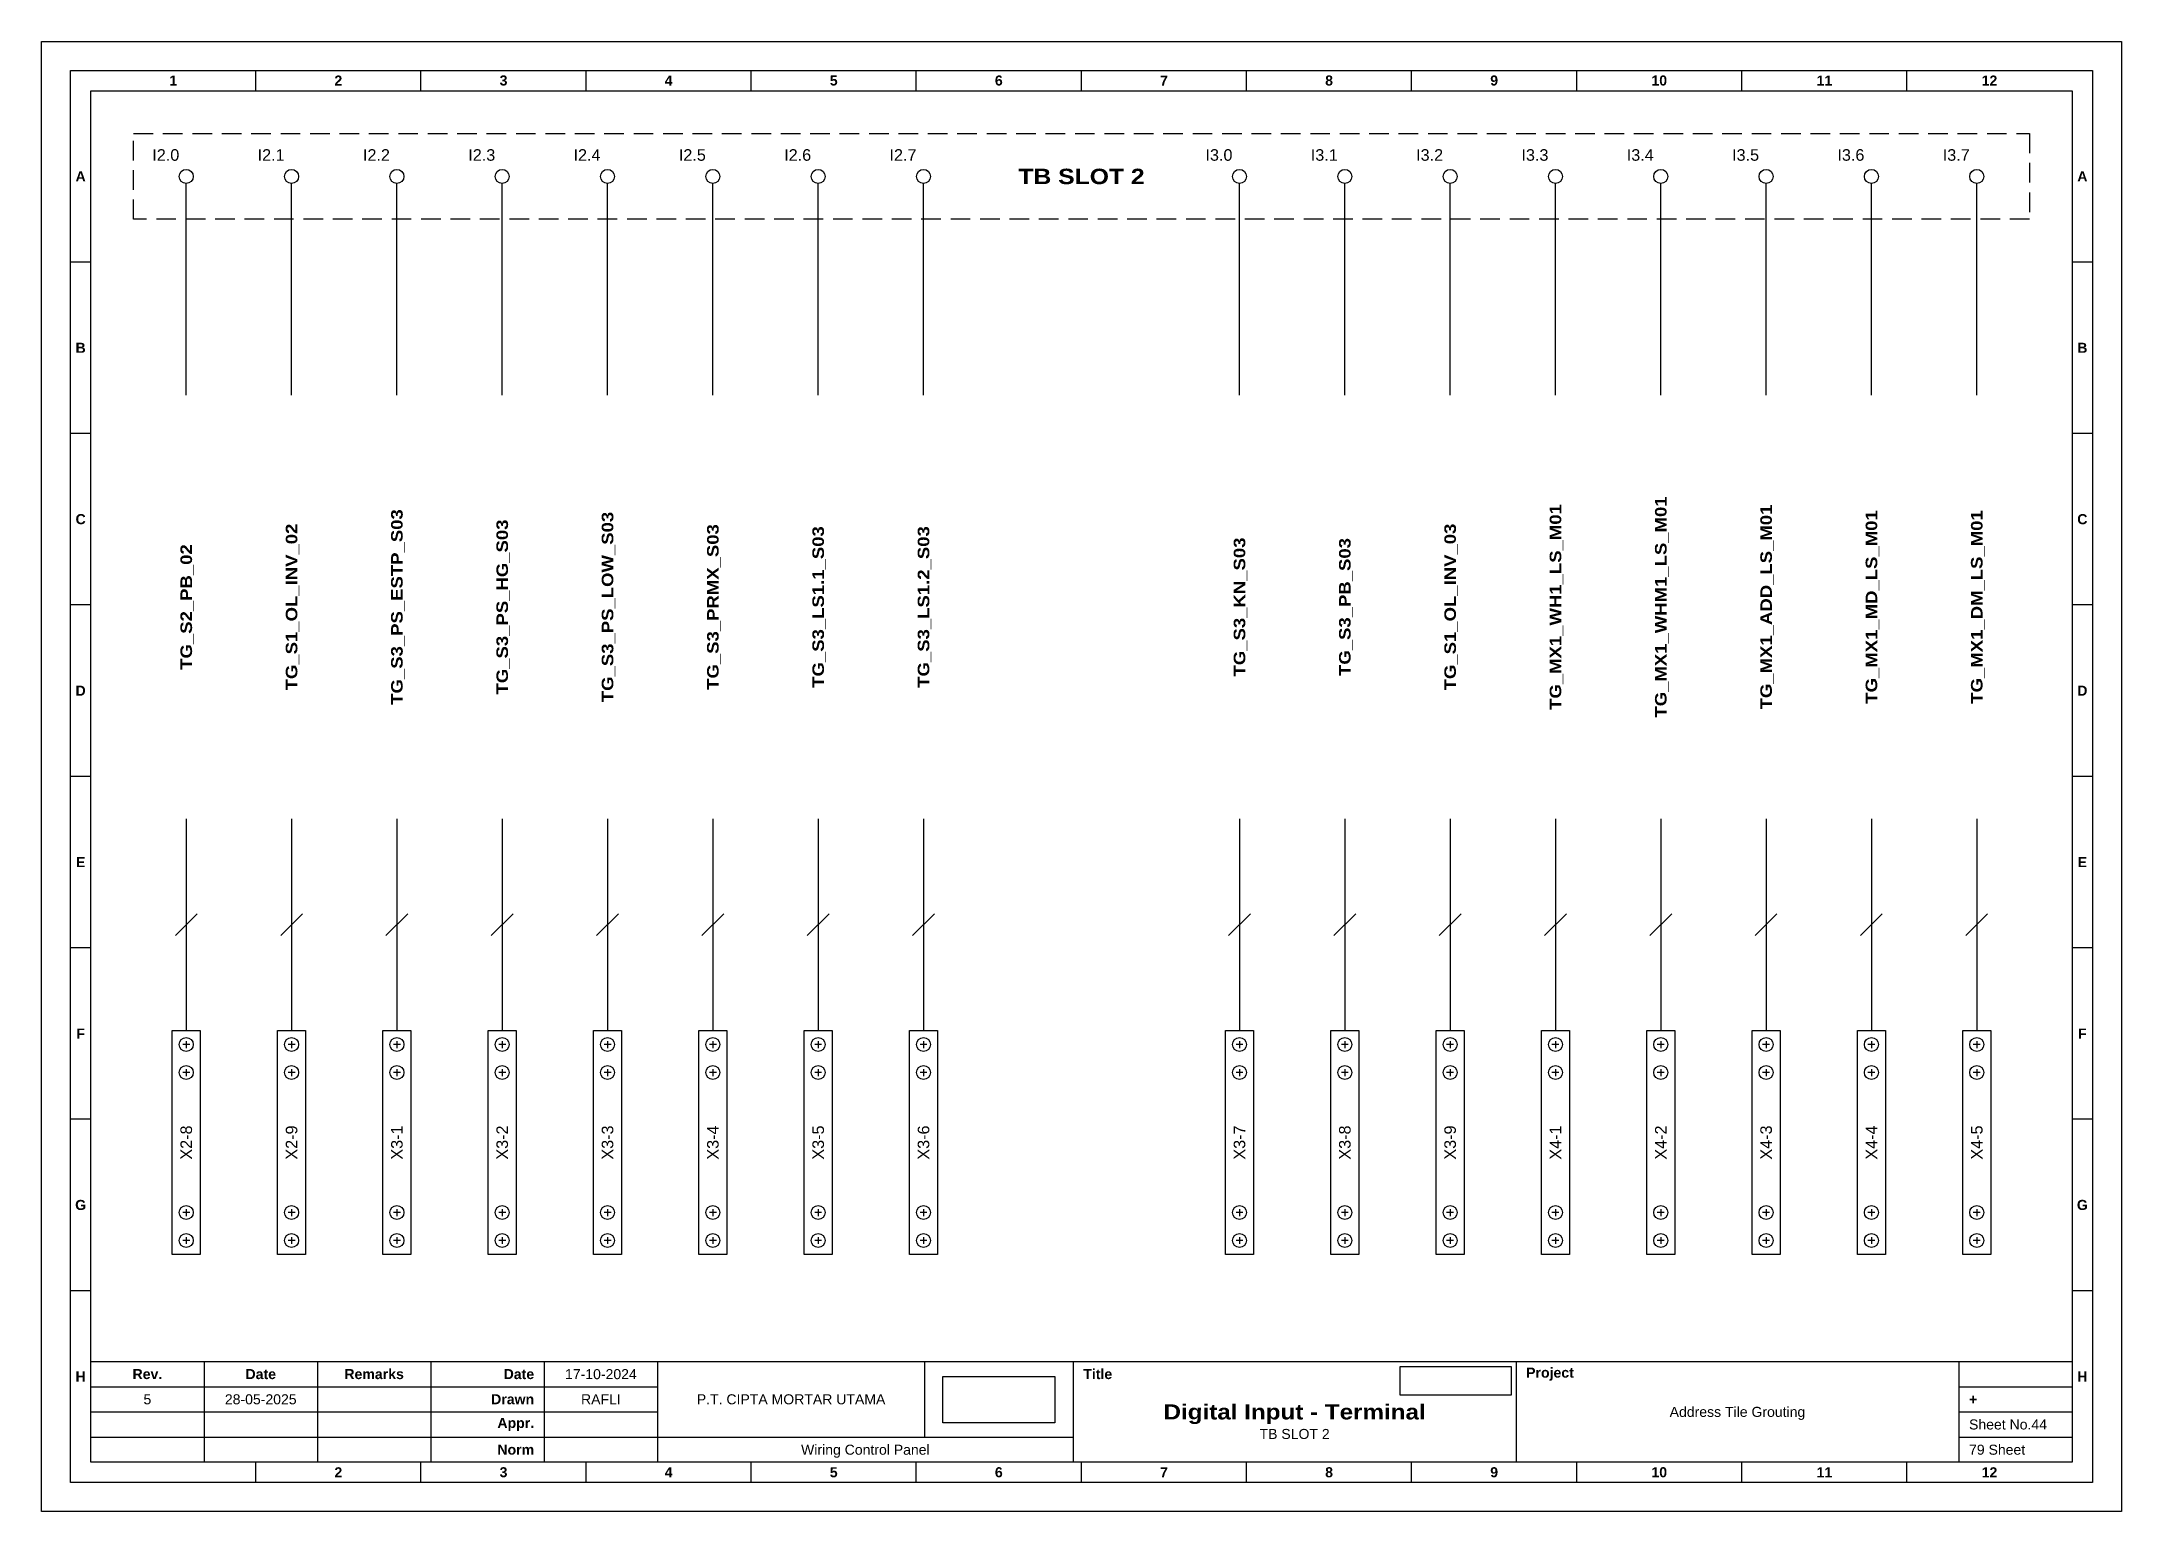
# Model space of a CAD drawing. Header units: millimetres. Extents: x 1758 to 3576, y 1915 to 2566.
# Drawn here: x 2068.1 to 2337.5, y 2375.9 to 2566.3 of the extents above; entities that cross this region are included whole.
import ezdxf
from ezdxf.enums import TextEntityAlignment as Align

# ---------------------------------------------------------------- set-up
doc = ezdxf.new("R2010")
doc.units = ezdxf.units.MM
doc.linetypes.add('HIDDEN', pattern=[9.525, 6.35, -3.175])
doc.styles.add('Bold', font='ariblk.ttf', dxfattribs={"height": 25.4})
doc.styles.get("Standard").update_dxf_attribs({"font": 'arial.ttf'})
picture_1 = doc.add_image_def('image1.png', size_in_pixel=(2048, 847))
picture_2 = doc.add_image_def('image2.png', size_in_pixel=(2092, 542))

msp = doc.modelspace()

# ---------------------------------------------------------------- texts
at = {"ltscale": 500}
for s, p in [('I2.0', (2085.95, 2551.66)), ('I2.1', (2099.59, 2551.66)), ('I2.2', (2113.23, 2551.66)), ('I2.3', (2126.87, 2551.66)), ('I2.4', (2140.5, 2551.66)), ('I2.5', (2154.14, 2551.66)), ('I2.6', (2167.78, 2551.66)), ('I2.7', (2181.42, 2551.66)), ('I3.0', (2222.34, 2551.66)), ('I3.1', (2235.98, 2551.66)), ('I3.2', (2249.62, 2551.66)), ('I3.3', (2263.26, 2551.66)), ('I3.4', (2276.9, 2551.66)), ('I3.5', (2290.54, 2551.66)), ('I3.6', (2304.18, 2551.66)), ('I3.7', (2317.82, 2551.66))]:
    msp.add_text(s, height=1.5, dxfattribs=at).set_placement(p, align=Align.MIDDLE_RIGHT)
at = {"ltscale": 500, "style": 'Bold'}
msp.add_text('TB SLOT 2', height=2, dxfattribs=at).set_placement((2202.79, 2548.88), align=Align.MIDDLE_CENTER)
for s, p in [('TG_S3_PS_ESTP_S03', (2114.13, 2493.1)), ('TG_S3_PS_LOW_S03', (2141.41, 2493.1)), ('TG_MX1_WH1_LS_M01', (2264.17, 2493.1)), ('TG_MX1_WHM1_LS_M01', (2277.81, 2493.1)), ('TG_MX1_ADD_LS_M01', (2291.45, 2493.1)), ('TG_MX1_MD_LS_M01', (2305.09, 2493.1)), ('TG_MX1_DM_LS_M01', (2318.73, 2493.1)), ('TG_S1_OL_INV_02', (2100.49, 2493.1)), ('TG_S3_PS_HG_S03', (2127.77, 2493.1)), ('TG_S3_PRMX_S03', (2155.05, 2493.1)), ('TG_S3_LS1.1_S03', (2168.69, 2493.1)), ('TG_S3_LS1.2_S03', (2182.33, 2493.1)), ('TG_S1_OL_INV_03', (2250.53, 2493.1)), ('TG_S2_PB_02', (2086.85, 2493.1)), ('TG_S3_KN_S03', (2223.25, 2493.1)), ('TG_S3_PB_S03', (2236.89, 2493.1))]:
    msp.add_text(s, height=1.5, rotation=90, dxfattribs=at).set_placement(p, align=Align.MIDDLE_CENTER)
at = {"ltscale": 500}
for s, p in [('X2-8', (2086.85, 2423.72)), ('X2-9', (2100.49, 2423.72)), ('X3-1', (2114.13, 2423.72)), ('X3-2', (2127.77, 2423.72)), ('X3-3', (2141.41, 2423.72)), ('X3-4', (2155.05, 2423.72)), ('X3-5', (2168.69, 2423.72)), ('X3-6', (2182.33, 2423.72)), ('X3-7', (2223.25, 2423.72)), ('X3-8', (2236.89, 2423.72)), ('X3-9', (2250.53, 2423.72)), ('X4-1', (2264.17, 2423.72)), ('X4-2', (2277.81, 2423.72)), ('X4-3', (2291.45, 2423.72)), ('X4-4', (2305.09, 2423.72)), ('X4-5', (2318.73, 2423.72))]:
    msp.add_text(s, height=1.5, rotation=90, dxfattribs=at).set_placement(p, align=Align.MIDDLE_CENTER)

# ---------------------------------------------------------------- blocks, each defined once
blk = doc.blocks.new('KOP MU PROJECT')
at = {"color": 6, "ltscale": 50}
for p, q in [((27.74, 184.05), (27.74, 186.66)), ((49.13, 184.05), (49.13, 186.66)), ((70.51, 184.05), (70.51, 186.66)), ((91.89, 184.05), (91.89, 186.66)), ((113.27, 184.05), (113.27, 186.66)), ((134.66, 184.05), (134.66, 186.66)), ((156.04, 184.05), (156.04, 186.66)), ((177.42, 184.05), (177.42, 186.66)), ((198.8, 184.05), (198.8, 186.66)), ((220.19, 184.05), (220.19, 186.66)), ((241.57, 184.05), (241.57, 186.66)), ((6.36, 161.84), (3.75, 161.84)), ((265.59, 161.84), (262.98, 161.84)), ((6.36, 139.63), (3.75, 139.63)), ((265.59, 139.63), (262.98, 139.63)), ((6.36, 117.42), (3.75, 117.42)), ((265.59, 117.42), (262.98, 117.42)), ((6.36, 95.22), (3.75, 95.22)), ((265.59, 95.22), (262.98, 95.22)), ((6.36, 73.01), (3.75, 73.01)), ((265.59, 73.01), (262.98, 73.01)), ((6.36, 50.8), (3.75, 50.8)), ((265.59, 50.8), (262.98, 50.8)), ((6.36, 28.59), (3.75, 28.59)), ((265.59, 28.59), (262.98, 28.59)), ((27.74, 3.75), (27.74, 6.36)), ((49.13, 3.75), (49.13, 6.36)), ((70.51, 3.75), (70.51, 6.36)), ((91.89, 3.75), (91.89, 6.36)), ((113.27, 3.75), (113.27, 6.36)), ((134.66, 3.75), (134.66, 6.36)), ((156.04, 3.75), (156.04, 6.36)), ((177.42, 3.75), (177.42, 6.36)), ((198.8, 3.75), (198.8, 6.36)), ((220.19, 3.75), (220.19, 6.36)), ((241.57, 3.75), (241.57, 6.36))]:
    blk.add_line(p, q, dxfattribs=at)
at = {"ltscale": 50}
for p, q in [((6.36, 19.41), (262.98, 19.41)), ((21.04, 19.41), (21.04, 6.36)), ((35.72, 19.41), (35.72, 6.36)), ((50.41, 19.41), (50.41, 6.36)), ((65.09, 19.41), (65.09, 6.36)), ((79.77, 19.41), (79.77, 6.36)), ((114.35, 19.41), (114.35, 9.62)), ((133.6, 19.41), (133.6, 6.36)), ((190.95, 19.41), (190.95, 6.36)), ((248.3, 19.41), (248.3, 6.36)), ((6.36, 16.15), (79.77, 16.15)), ((248.3, 16.15), (262.98, 16.15)), ((6.36, 12.89), (79.77, 12.89)), ((248.3, 12.89), (262.98, 12.89)), ((6.36, 9.62), (133.6, 9.62)), ((248.3, 9.62), (262.98, 9.62))]:
    blk.add_line(p, q, dxfattribs=at)
at = {"color": 1, "ltscale": 50}
blk.add_lwpolyline([(269.34, 0), (0, 0), (0, 190.41), (269.34, 190.41)], close=True, dxfattribs=at)
at = {"color": 6, "ltscale": 50}
for points in [[(265.59, 3.75), (3.75, 3.75), (3.75, 186.66), (265.59, 186.66)], [(262.98, 6.36), (6.36, 6.36), (6.36, 184.05), (262.98, 184.05)]]:
    blk.add_lwpolyline(points, close=True, dxfattribs=at)
at = {"ltscale": 50, "char_height": 1.305, "attachment_point": 4}
for s, width, heights, insert in [('\\pxqc;{\\fArial|b1|i0|c0|p34;1}', 21.3825, [2.51], (6.36, 185.36)), ('\\pxqc;{\\fArial|b1|i0|c0|p34;2}', 21.3825, [2.51], (27.74, 185.36)), ('\\pxqc;{\\fArial|b1|i0|c0|p34;3}', 21.3825, [2.51], (49.13, 185.36)), ('\\pxqc;{\\fArial|b1|i0|c0|p34;4}', 21.3825, [2.51], (70.51, 185.36)), ('\\pxqc;{\\fArial|b1|i0|c0|p34;5}', 21.3825, [2.51], (91.89, 185.36)), ('\\pxqc;{\\fArial|b1|i0|c0|p34;6}', 21.3825, [2.51], (113.27, 185.36)), ('\\pxqc;{\\fArial|b1|i0|c0|p34;7}', 21.3825, [2.51], (134.66, 185.36)), ('\\pxqc;{\\fArial|b1|i0|c0|p34;8}', 21.3825, [2.51], (156.04, 185.36)), ('\\pxqc;{\\fArial|b1|i0|c0|p34;9}', 21.3825, [2.51], (177.42, 185.36)), ('\\pxqc;{\\fArial|b1|i0|c0|p34;10}', 21.3825, [2.51], (198.8, 185.36)), ('\\pxqc;{\\fArial|b1|i0|c0|p34;11}', 21.3825, [2.51], (220.19, 185.36)), ('\\pxqc;{\\fArial|b1|i0|c0|p34;12}', 21.3825, [2.51], (241.57, 185.36)), ('\\pxqc;{\\fArial|b1|i0|c0|p34;A}', 2.61, [2.51], (3.75, 172.95)), ('\\pxqc;{\\fArial|b1|i0|c0|p34;A}', 2.61, [2.51], (262.98, 172.95)), ('\\pxqc;{\\fArial|b1|i0|c0|p34;B}', 2.61, [2.51], (3.75, 150.74)), ('\\pxqc;{\\fArial|b1|i0|c0|p34;B}', 2.61, [2.51], (262.98, 150.74)), ('\\pxqc;{\\fArial|b1|i0|c0|p34;C}', 2.61, [2.51], (3.75, 128.53)), ('\\pxqc;{\\fArial|b1|i0|c0|p34;C}', 2.61, [2.51], (262.98, 128.53)), ('\\pxqc;{\\fArial|b1|i0|c0|p34;D}', 2.61, [2.51], (3.75, 106.32)), ('\\pxqc;{\\fArial|b1|i0|c0|p34;D}', 2.61, [2.51], (262.98, 106.32)), ('\\pxqc;{\\fArial|b1|i0|c0|p34;E}', 2.61, [2.51], (3.75, 84.11)), ('\\pxqc;{\\fArial|b1|i0|c0|p34;E}', 2.61, [2.51], (262.98, 84.11)), ('\\pxqc;{\\fArial|b1|i0|c0|p34;F}', 2.61, [2.51], (3.75, 61.9)), ('\\pxqc;{\\fArial|b1|i0|c0|p34;F}', 2.61, [2.51], (262.98, 61.9)), ('\\pxqc;{\\fArial|b1|i0|c0|p34;G}', 2.61, [2.51], (3.75, 39.69)), ('\\pxqc;{\\fArial|b1|i0|c0|p34;G}', 2.61, [2.51], (262.98, 39.69)), ('\\pxqc;{\\fArial|b1|i0|c0|p34;H}', 2.61, [2.51], (3.75, 17.47)), ('\\pxqc;{\\fArial|b1|i0|c0|p34;Rev.}', 14.6811, [2.88], (6.36, 17.78)), ('\\pxqc;{\\fArial|b1|i0|c0|p34;Date}', 14.6811, [2.88], (21.04, 17.78)), ('\\pxqc;{\\fArial|b1|i0|c0|p34;Remarks}', 14.6811, [2.88], (35.72, 17.78)), ('\\pxqr;{\\fArial|b1|i0|c0|p34;Date}', 13.3761, [2.88], (50.41, 17.78)), ('\\pxql;{\\fArial|b1|i0|c0|p34;Title}', 50.2419, [2.88], (134.9, 17.78)), ('\\pxql;{\\fArial|b1|i0|c0|p34;Project}', 50.2419, [2.88], (192.25, 17.78)), ('\\pxqc;{\\fArial|b1|i0|c0|p34;H}', 2.61, [2.51], (262.98, 17.47)), ('\\pxqr;{\\fArial|b1|i0|c0|p34;Drawn}', 13.3761, [2.88], (50.41, 14.52)), ('\\pxql;{\\fArial|b1|i0|c0|p34;+}', 14.6811, [2.88], (249.61, 14.52)), ('\\pxqr;{\\fArial|b1|i0|c0|p34;Appr.}', 13.3761, [2.88], (50.41, 11.26)), ('\\pxqr;{\\fArial|b1|i0|c0|p34;Norm}', 13.3761, [2.88], (50.41, 7.99)), ('\\pxqc;{\\fArial|b1|i0|c0|p34;2}', 21.3825, [2.51], (27.74, 5.06)), ('\\pxqc;{\\fArial|b1|i0|c0|p34;3}', 21.3825, [2.51], (49.13, 5.06)), ('\\pxqc;{\\fArial|b1|i0|c0|p34;4}', 21.3825, [2.51], (70.51, 5.06)), ('\\pxqc;{\\fArial|b1|i0|c0|p34;5}', 21.3825, [2.51], (91.89, 5.06)), ('\\pxqc;{\\fArial|b1|i0|c0|p34;6}', 21.3825, [2.51], (113.27, 5.06)), ('\\pxqc;{\\fArial|b1|i0|c0|p34;7}', 21.3825, [2.51], (134.66, 5.06)), ('\\pxqc;{\\fArial|b1|i0|c0|p34;8}', 21.3825, [2.51], (156.04, 5.06)), ('\\pxqc;{\\fArial|b1|i0|c0|p34;9}', 21.3825, [2.51], (177.42, 5.06)), ('\\pxqc;{\\fArial|b1|i0|c0|p34;10}', 21.3825, [2.51], (198.8, 5.06)), ('\\pxqc;{\\fArial|b1|i0|c0|p34;11}', 21.3825, [2.51], (220.19, 5.06)), ('\\pxqc;{\\fArial|b1|i0|c0|p34;12}', 21.3825, [2.51], (241.57, 5.06))]:
    blk.add_mtext_dynamic_manual_height_columns(s, width=width, gutter_width=0.0326, heights=heights, dxfattribs=dict(at, insert=insert))
at = {"ltscale": 50}
for tag, p in [('DATECREATED', (72.43, 17.78)), ('REV', (13.7, 14.52)), ('REVDATE', (28.38, 14.52)), ('REMARKS', (43.06, 14.52)), ('DRAWN', (72.43, 14.52)), ('COMPANY', (97.06, 14.52)), ('PROJECT', (219.62, 12.89)), ('APPR', (72.43, 11.26)), ('NORM', (72.43, 7.99)), ('DRAWINGCATEGORY', (106.68, 7.99)), ('DESCRIPTION', (162.27, 10.03))]:
    blk.add_attdef(tag, text='', height=1.3, dxfattribs=at).set_placement(p, align=Align.MIDDLE_CENTER)
at = {"ltscale": 50, "style": 'Bold'}
blk.add_attdef('TITLE', text='', height=1.96, dxfattribs=at).set_placement((162.27, 12.89), align=Align.MIDDLE_CENTER)
at = {"ltscale": 50}
for tag, p in [('SHEETNUMBER', (249.61, 11.26)), ('TOTALSHEET', (249.61, 7.99))]:
    blk.add_attdef(tag, text='', height=1.3, dxfattribs=at).set_placement(p, align=Align.MIDDLE_LEFT)
image = blk.add_image(picture_1, insert=(116.72, 11.48), size_in_units=(14.5, 6), dxfattribs=at)
image.dxf.flags = 15
image = blk.add_image(picture_2, insert=(175.94, 15.04), size_in_units=(14.36, 3.72), dxfattribs=at)
image.dxf.flags = 15

# ---------------------------------------------------------------- linework, layer by layer
at = {"color": 146, "true_color": 0x105689}
for p, q in [((2086.85, 2520.54), (2086.85, 2547.98)), ((2100.49, 2520.54), (2100.49, 2547.98)), ((2114.13, 2520.54), (2114.13, 2547.98)), ((2127.77, 2520.54), (2127.77, 2547.98)), ((2141.41, 2520.54), (2141.41, 2547.98)), ((2155.05, 2520.54), (2155.05, 2547.98)), ((2168.69, 2520.54), (2168.69, 2547.98)), ((2182.33, 2520.54), (2182.33, 2547.98)), ((2223.25, 2520.54), (2223.25, 2547.98)), ((2236.89, 2520.54), (2236.89, 2547.98)), ((2250.53, 2520.54), (2250.53, 2547.98)), ((2264.17, 2520.54), (2264.17, 2547.98)), ((2277.81, 2520.54), (2277.81, 2547.98)), ((2291.45, 2520.54), (2291.45, 2547.98)), ((2305.09, 2520.54), (2305.09, 2547.98)), ((2318.73, 2520.54), (2318.73, 2547.98)), ((2086.85, 2465.67), (2086.85, 2438.23)), ((2100.49, 2465.67), (2100.49, 2438.23)), ((2114.13, 2465.67), (2114.13, 2438.23)), ((2127.77, 2465.67), (2127.77, 2438.23)), ((2141.41, 2465.67), (2141.41, 2438.23)), ((2155.05, 2465.67), (2155.05, 2438.23)), ((2168.69, 2465.67), (2168.69, 2438.23)), ((2182.33, 2465.67), (2182.33, 2438.23)), ((2223.25, 2465.67), (2223.25, 2438.23)), ((2236.89, 2465.67), (2236.89, 2438.23)), ((2250.53, 2465.67), (2250.53, 2438.23)), ((2264.17, 2465.67), (2264.17, 2438.23)), ((2277.81, 2465.67), (2277.81, 2438.23)), ((2291.45, 2465.67), (2291.45, 2438.23)), ((2305.09, 2465.67), (2305.09, 2438.23)), ((2318.73, 2465.67), (2318.73, 2438.23)), ((2085.44, 2450.53), (2088.27, 2453.36)), ((2099.08, 2450.53), (2101.91, 2453.36)), ((2112.72, 2450.53), (2115.55, 2453.36)), ((2126.36, 2450.53), (2129.19, 2453.36)), ((2140, 2450.53), (2142.83, 2453.36)), ((2153.64, 2450.53), (2156.47, 2453.36)), ((2167.28, 2450.53), (2170.11, 2453.36)), ((2180.92, 2450.53), (2183.74, 2453.36)), ((2221.84, 2450.53), (2224.66, 2453.36)), ((2235.48, 2450.53), (2238.3, 2453.36)), ((2249.12, 2450.53), (2251.94, 2453.36)), ((2262.75, 2450.53), (2265.58, 2453.36)), ((2276.39, 2450.53), (2279.22, 2453.36)), ((2290.03, 2450.53), (2292.86, 2453.36)), ((2303.67, 2450.53), (2306.5, 2453.36)), ((2317.31, 2450.53), (2320.14, 2453.36))]:
    msp.add_line(p, q, dxfattribs=at)
at = {"color": 6}
for p, q in [((2087.31, 2436.42), (2086.4, 2436.42)), ((2086.85, 2436.87), (2086.85, 2435.96)), ((2100.95, 2436.42), (2100.04, 2436.42)), ((2100.49, 2436.87), (2100.49, 2435.96)), ((2114.59, 2436.42), (2113.68, 2436.42)), ((2114.13, 2436.87), (2114.13, 2435.96)), ((2128.23, 2436.42), (2127.32, 2436.42)), ((2127.77, 2436.87), (2127.77, 2435.96)), ((2141.86, 2436.42), (2140.96, 2436.42)), ((2141.41, 2436.87), (2141.41, 2435.96)), ((2155.5, 2436.42), (2154.6, 2436.42)), ((2155.05, 2436.87), (2155.05, 2435.96)), ((2169.14, 2436.42), (2168.24, 2436.42)), ((2168.69, 2436.87), (2168.69, 2435.96)), ((2182.78, 2436.42), (2181.88, 2436.42)), ((2182.33, 2436.87), (2182.33, 2435.96)), ((2223.7, 2436.42), (2222.8, 2436.42)), ((2223.25, 2436.87), (2223.25, 2435.96)), ((2237.34, 2436.42), (2236.44, 2436.42)), ((2236.89, 2436.87), (2236.89, 2435.96)), ((2250.98, 2436.42), (2250.08, 2436.42)), ((2250.53, 2436.87), (2250.53, 2435.96)), ((2264.62, 2436.42), (2263.72, 2436.42)), ((2264.17, 2436.87), (2264.17, 2435.96)), ((2278.26, 2436.42), (2277.36, 2436.42)), ((2277.81, 2436.87), (2277.81, 2435.96)), ((2291.9, 2436.42), (2291, 2436.42)), ((2291.45, 2436.87), (2291.45, 2435.96)), ((2305.54, 2436.42), (2304.64, 2436.42)), ((2305.09, 2436.87), (2305.09, 2435.96)), ((2319.18, 2436.42), (2318.27, 2436.42)), ((2318.73, 2436.87), (2318.73, 2435.96)), ((2087.31, 2432.79), (2086.4, 2432.79)), ((2086.85, 2433.24), (2086.85, 2432.34)), ((2100.95, 2432.79), (2100.04, 2432.79)), ((2100.49, 2433.24), (2100.49, 2432.34)), ((2114.59, 2432.79), (2113.68, 2432.79)), ((2114.13, 2433.24), (2114.13, 2432.34)), ((2128.23, 2432.79), (2127.32, 2432.79)), ((2127.77, 2433.24), (2127.77, 2432.34)), ((2141.86, 2432.79), (2140.96, 2432.79)), ((2141.41, 2433.24), (2141.41, 2432.34)), ((2155.5, 2432.79), (2154.6, 2432.79)), ((2155.05, 2433.24), (2155.05, 2432.34)), ((2169.14, 2432.79), (2168.24, 2432.79)), ((2168.69, 2433.24), (2168.69, 2432.34)), ((2182.78, 2432.79), (2181.88, 2432.79)), ((2182.33, 2433.24), (2182.33, 2432.34)), ((2223.7, 2432.79), (2222.8, 2432.79)), ((2223.25, 2433.24), (2223.25, 2432.34)), ((2237.34, 2432.79), (2236.44, 2432.79)), ((2236.89, 2433.24), (2236.89, 2432.34)), ((2250.98, 2432.79), (2250.08, 2432.79)), ((2250.53, 2433.24), (2250.53, 2432.34)), ((2264.62, 2432.79), (2263.72, 2432.79)), ((2264.17, 2433.24), (2264.17, 2432.34)), ((2278.26, 2432.79), (2277.36, 2432.79)), ((2277.81, 2433.24), (2277.81, 2432.34)), ((2291.9, 2432.79), (2291, 2432.79)), ((2291.45, 2433.24), (2291.45, 2432.34)), ((2305.54, 2432.79), (2304.64, 2432.79)), ((2305.09, 2433.24), (2305.09, 2432.34)), ((2319.18, 2432.79), (2318.27, 2432.79)), ((2318.73, 2433.24), (2318.73, 2432.34)), ((2087.31, 2414.66), (2086.4, 2414.66)), ((2086.85, 2415.11), (2086.85, 2414.2)), ((2100.95, 2414.66), (2100.04, 2414.66)), ((2100.49, 2415.11), (2100.49, 2414.2)), ((2114.59, 2414.66), (2113.68, 2414.66)), ((2114.13, 2415.11), (2114.13, 2414.2)), ((2128.23, 2414.66), (2127.32, 2414.66)), ((2127.77, 2415.11), (2127.77, 2414.2)), ((2141.86, 2414.66), (2140.96, 2414.66)), ((2141.41, 2415.11), (2141.41, 2414.2)), ((2155.5, 2414.66), (2154.6, 2414.66)), ((2155.05, 2415.11), (2155.05, 2414.2)), ((2169.14, 2414.66), (2168.24, 2414.66)), ((2168.69, 2415.11), (2168.69, 2414.2)), ((2182.78, 2414.66), (2181.88, 2414.66)), ((2182.33, 2415.11), (2182.33, 2414.2)), ((2223.7, 2414.66), (2222.8, 2414.66)), ((2223.25, 2415.11), (2223.25, 2414.2)), ((2237.34, 2414.66), (2236.44, 2414.66)), ((2236.89, 2415.11), (2236.89, 2414.2)), ((2250.98, 2414.66), (2250.08, 2414.66)), ((2250.53, 2415.11), (2250.53, 2414.2)), ((2264.62, 2414.66), (2263.72, 2414.66)), ((2264.17, 2415.11), (2264.17, 2414.2)), ((2278.26, 2414.66), (2277.36, 2414.66)), ((2277.81, 2415.11), (2277.81, 2414.2)), ((2291.9, 2414.66), (2291, 2414.66)), ((2291.45, 2415.11), (2291.45, 2414.2)), ((2305.54, 2414.66), (2304.64, 2414.66)), ((2305.09, 2415.11), (2305.09, 2414.2)), ((2319.18, 2414.66), (2318.27, 2414.66)), ((2318.73, 2415.11), (2318.73, 2414.2)), ((2087.31, 2411.03), (2086.4, 2411.03)), ((2086.85, 2411.48), (2086.85, 2410.58)), ((2100.95, 2411.03), (2100.04, 2411.03)), ((2100.49, 2411.48), (2100.49, 2410.58)), ((2114.59, 2411.03), (2113.68, 2411.03)), ((2114.13, 2411.48), (2114.13, 2410.58)), ((2128.23, 2411.03), (2127.32, 2411.03)), ((2127.77, 2411.48), (2127.77, 2410.58)), ((2141.86, 2411.03), (2140.96, 2411.03)), ((2141.41, 2411.48), (2141.41, 2410.58)), ((2155.5, 2411.03), (2154.6, 2411.03)), ((2155.05, 2411.48), (2155.05, 2410.58)), ((2169.14, 2411.03), (2168.24, 2411.03)), ((2168.69, 2411.48), (2168.69, 2410.58)), ((2182.78, 2411.03), (2181.88, 2411.03)), ((2182.33, 2411.48), (2182.33, 2410.58)), ((2223.7, 2411.03), (2222.8, 2411.03)), ((2223.25, 2411.48), (2223.25, 2410.58)), ((2237.34, 2411.03), (2236.44, 2411.03)), ((2236.89, 2411.48), (2236.89, 2410.58)), ((2250.98, 2411.03), (2250.08, 2411.03)), ((2250.53, 2411.48), (2250.53, 2410.58)), ((2264.62, 2411.03), (2263.72, 2411.03)), ((2264.17, 2411.48), (2264.17, 2410.58)), ((2278.26, 2411.03), (2277.36, 2411.03)), ((2277.81, 2411.48), (2277.81, 2410.58)), ((2291.9, 2411.03), (2291, 2411.03)), ((2291.45, 2411.48), (2291.45, 2410.58)), ((2305.54, 2411.03), (2304.64, 2411.03)), ((2305.09, 2411.48), (2305.09, 2410.58)), ((2319.18, 2411.03), (2318.27, 2411.03)), ((2318.73, 2411.48), (2318.73, 2410.58))]:
    msp.add_line(p, q, dxfattribs=at)
at = {"linetype": 'HIDDEN', "ltscale": 0.4}
msp.add_lwpolyline([(2080.03, 2554.43), (2325.55, 2554.43), (2325.55, 2543.33), (2080.03, 2543.33)], close=True, dxfattribs=at)
at = {"color": 6}
for points in [[(2085.04, 2438.23), (2088.67, 2438.23), (2088.67, 2409.22), (2085.04, 2409.22)], [(2098.68, 2438.23), (2102.31, 2438.23), (2102.31, 2409.22), (2098.68, 2409.22)], [(2112.32, 2438.23), (2115.95, 2438.23), (2115.95, 2409.22), (2112.32, 2409.22)], [(2125.96, 2438.23), (2129.59, 2438.23), (2129.59, 2409.22), (2125.96, 2409.22)], [(2139.6, 2438.23), (2143.22, 2438.23), (2143.22, 2409.22), (2139.6, 2409.22)], [(2153.24, 2438.23), (2156.86, 2438.23), (2156.86, 2409.22), (2153.24, 2409.22)], [(2166.88, 2438.23), (2170.5, 2438.23), (2170.5, 2409.22), (2166.88, 2409.22)], [(2180.52, 2438.23), (2184.14, 2438.23), (2184.14, 2409.22), (2180.52, 2409.22)], [(2221.44, 2438.23), (2225.06, 2438.23), (2225.06, 2409.22), (2221.44, 2409.22)], [(2235.08, 2438.23), (2238.7, 2438.23), (2238.7, 2409.22), (2235.08, 2409.22)], [(2248.72, 2438.23), (2252.34, 2438.23), (2252.34, 2409.22), (2248.72, 2409.22)], [(2262.36, 2438.23), (2265.98, 2438.23), (2265.98, 2409.22), (2262.36, 2409.22)], [(2276, 2438.23), (2279.62, 2438.23), (2279.62, 2409.22), (2276, 2409.22)], [(2289.64, 2438.23), (2293.26, 2438.23), (2293.26, 2409.22), (2289.64, 2409.22)], [(2303.28, 2438.23), (2306.9, 2438.23), (2306.9, 2409.22), (2303.28, 2409.22)], [(2316.91, 2438.23), (2320.54, 2438.23), (2320.54, 2409.22), (2316.91, 2409.22)]]:
    msp.add_lwpolyline(points, close=True, dxfattribs=at)
at = {"color": 146, "ltscale": 500, "true_color": 0x105689}
for centre in [(2086.85, 2548.88), (2100.49, 2548.88), (2114.13, 2548.88), (2127.77, 2548.88), (2141.41, 2548.88), (2155.05, 2548.88), (2168.69, 2548.88), (2182.33, 2548.88), (2223.25, 2548.88), (2236.89, 2548.88), (2250.53, 2548.88), (2264.17, 2548.88), (2277.81, 2548.88), (2291.45, 2548.88), (2305.09, 2548.88), (2318.73, 2548.88)]:
    msp.add_circle(centre, 0.907, dxfattribs=at)
at = {"color": 6, "ltscale": 500}
for centre in [(2086.85, 2436.42), (2100.49, 2436.42), (2114.13, 2436.42), (2127.77, 2436.42), (2141.41, 2436.42), (2155.05, 2436.42), (2168.69, 2436.42), (2182.33, 2436.42), (2223.25, 2436.42), (2236.89, 2436.42), (2250.53, 2436.42), (2264.17, 2436.42), (2277.81, 2436.42), (2291.45, 2436.42), (2305.09, 2436.42), (2318.73, 2436.42), (2086.85, 2432.79), (2100.49, 2432.79), (2114.13, 2432.79), (2127.77, 2432.79), (2141.41, 2432.79), (2155.05, 2432.79), (2168.69, 2432.79), (2182.33, 2432.79), (2223.25, 2432.79), (2236.89, 2432.79), (2250.53, 2432.79), (2264.17, 2432.79), (2277.81, 2432.79), (2291.45, 2432.79), (2305.09, 2432.79), (2318.73, 2432.79), (2086.85, 2414.66), (2100.49, 2414.66), (2114.13, 2414.66), (2127.77, 2414.66), (2141.41, 2414.66), (2155.05, 2414.66), (2168.69, 2414.66), (2182.33, 2414.66), (2223.25, 2414.66), (2236.89, 2414.66), (2250.53, 2414.66), (2264.17, 2414.66), (2277.81, 2414.66), (2291.45, 2414.66), (2305.09, 2414.66), (2318.73, 2414.66), (2086.85, 2411.03), (2100.49, 2411.03), (2114.13, 2411.03), (2127.77, 2411.03), (2141.41, 2411.03), (2155.05, 2411.03), (2168.69, 2411.03), (2182.33, 2411.03), (2223.25, 2411.03), (2236.89, 2411.03), (2250.53, 2411.03), (2264.17, 2411.03), (2277.81, 2411.03), (2291.45, 2411.03), (2305.09, 2411.03), (2318.73, 2411.03)]:
    msp.add_circle(centre, 0.907, dxfattribs=at)

# ---------------------------------------------------------------- block references
msp.add_blockref('KOP MU PROJECT', (2068.12, 2375.94)).add_auto_attribs({'DESCRIPTION': 'TB SLOT 2', 'TITLE': 'Digital Input - Terminal', 'PROJECT': 'Address Tile Grouting', 'COMPANY': 'P.T. CIPTA MORTAR UTAMA', 'DRAWINGCATEGORY': 'Wiring Control Panel', 'DRAWN': 'RAFLI', 'DATECREATED': '17-10-2024', 'REVDATE': '28-05-2025', 'REV': '5', 'SHEETNUMBER': 'Sheet No.44', 'TOTALSHEET': '79 Sheet'})

msp.set_redraw_order([(e.dxf.handle, doc.entitydb.next_handle()) for e in msp.query("TEXT MTEXT ATTDEF DIMENSION ARC_DIMENSION")])  # texts and dimensions are drawn at this point

doc.saveas('drawing.dxf')
